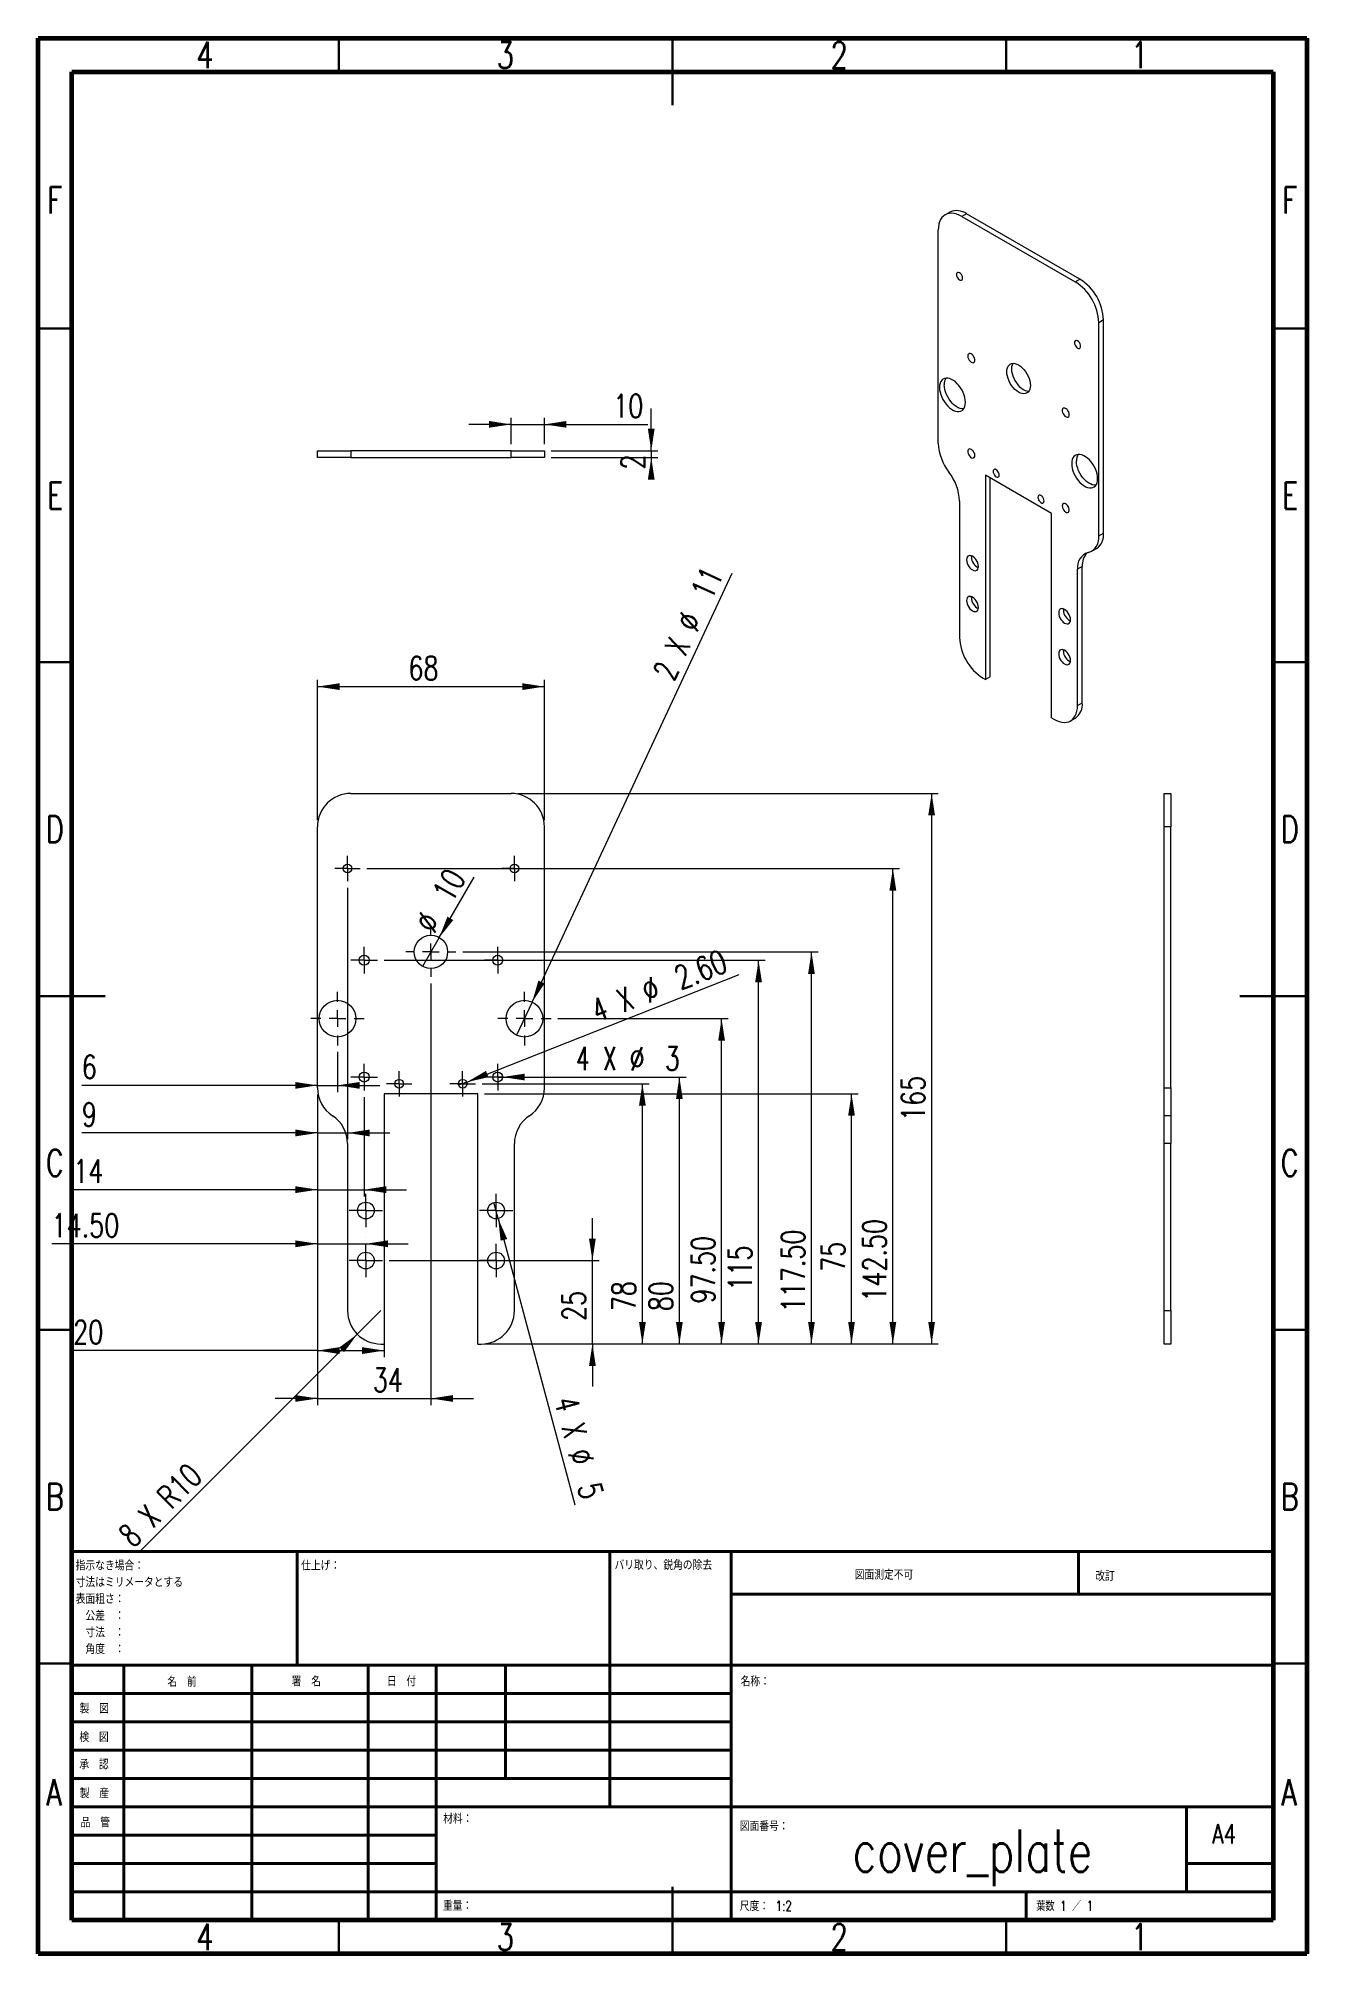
# Model space of a CAD drawing. Header units: millimetres. Extents: x 15 to 205, y 5 to 292.
import ezdxf

# ---------------------------------------------------------------- set-up
doc = ezdxf.new("R2010")
doc.units = ezdxf.units.MM
doc.styles.add('SLDTEXTSTYLE0', font='TXT', dxfattribs={"width": 0.75, "bigfont": 'bigfont'})
doc.styles.add('SLDTEXTSTYLE1', font='TXT', dxfattribs={"width": 0.65625, "bigfont": 'bigfont'})
doc.styles.add('SLDTEXTSTYLE2', font='TXT', dxfattribs={"width": 0.666667, "bigfont": 'bigfont'})
doc.dimstyles.new('SLDDIMSTYLE0', dxfattribs={"dimtxt": 3.5, "dimasz": 3.302, "dimexe": 0, "dimexo": 0.0625, "dimgap": 0.875, "dimtad": 1, "dimlfac": 2, "dimrnd": 1e-09, "dimzin": 12, "dimdsep": 46, "dimtxsty": 'SLDTEXTSTYLE0', "dimsah": 1, "dimcen": 0.09, "dimadec": 0, "dimazin": 3, "dimtfac": 1, "dimtmove": 0, "dimatfit": 0, "dimfxl": 1, "dimfrac": 2, "dimtolj": 1, "dimtzin": 12, "dimarcsym": 0})
doc.dimstyles.new('SLDDIMSTYLE1', dxfattribs={"dimtxt": 3.5, "dimasz": 3.302, "dimexe": 0, "dimexo": 0.0625, "dimgap": 0.875, "dimtad": 1, "dimlfac": 2, "dimrnd": 1e-09, "dimzin": 4, "dimdsep": 46, "dimtxsty": 'SLDTEXTSTYLE0', "dimsah": 1, "dimcen": 0.09, "dimadec": 0, "dimazin": 1, "dimtfac": 1, "dimtmove": 0, "dimatfit": 0, "dimfxl": 1, "dimfrac": 2, "dimtolj": 1, "dimtzin": 12, "dimarcsym": 0})
doc.dimstyles.new('SLDDIMSTYLE2', dxfattribs={"dimtxt": 3.5, "dimasz": 3.302, "dimexe": 0, "dimexo": 0.0625, "dimgap": 0.875, "dimtad": 1, "dimlfac": 2, "dimrnd": 1e-09, "dimzin": 12, "dimdsep": 46, "dimtxsty": 'SLDTEXTSTYLE0', "dimsah": 1, "dimcen": 0.09, "dimadec": 0, "dimazin": 3, "dimtfac": 1, "dimtofl": 0, "dimtmove": 0, "dimatfit": 3, "dimfxl": 1, "dimfrac": 2, "dimtolj": 1, "dimtzin": 12, "dimarcsym": 0})
doc.dimstyles.new('SLDDIMSTYLE3', dxfattribs={"dimtxt": 3.5, "dimasz": 3.302, "dimexe": 0, "dimexo": 0.0625, "dimgap": 0.875, "dimtad": 1, "dimlfac": 2, "dimrnd": 1e-09, "dimzin": 4, "dimdsep": 46, "dimtxsty": 'SLDTEXTSTYLE0', "dimsah": 1, "dimcen": 0.09, "dimadec": 0, "dimazin": 1, "dimtfac": 1, "dimtofl": 0, "dimtmove": 0, "dimatfit": 3, "dimfxl": 1, "dimfrac": 2, "dimtolj": 1, "dimtzin": 12, "dimarcsym": 0})
doc.dimstyles.new('SLDDIMSTYLE4', dxfattribs={"dimtxt": 3.5, "dimasz": 3.302, "dimexe": 0, "dimexo": 0.0625, "dimgap": 0.875, "dimtad": 1, "dimlfac": 2, "dimrnd": 1e-09, "dimzin": 12, "dimdsep": 46, "dimtxsty": 'SLDTEXTSTYLE0', "dimblk1": 'NONE', "dimsah": 1, "dimcen": 0, "dimadec": 0, "dimazin": 3, "dimtfac": 1, "dimtmove": 0, "dimatfit": 3, "dimldrblk": 'NONE', "dimfxl": 1, "dimfrac": 2, "dimtolj": 1, "dimtzin": 12, "dimarcsym": 0})
doc.dimstyles.new('SLDDIMSTYLE5', dxfattribs={"dimtxt": 3.5, "dimasz": 3.302, "dimexe": 0, "dimexo": 0.0625, "dimgap": 0.875, "dimtad": 1, "dimlfac": 2, "dimrnd": 1e-09, "dimzin": 4, "dimdsep": 46, "dimtxsty": 'SLDTEXTSTYLE0', "dimblk1": 'NONE', "dimsah": 1, "dimcen": 0, "dimadec": 0, "dimazin": 1, "dimtfac": 1, "dimtmove": 0, "dimatfit": 3, "dimldrblk": 'NONE', "dimfxl": 1, "dimfrac": 2, "dimtolj": 1, "dimtzin": 12, "dimarcsym": 0})
doc.dimstyles.new('SLDDIMSTYLE6', dxfattribs={"dimtxt": 3.5, "dimasz": 3.302, "dimexe": 0, "dimexo": 0.0625, "dimgap": 0.875, "dimtad": 1, "dimlfac": 2, "dimrnd": 1e-09, "dimzin": 12, "dimdsep": 46, "dimtxsty": 'SLDTEXTSTYLE0', "dimsah": 1, "dimcen": 0, "dimadec": 0, "dimazin": 3, "dimtfac": 1, "dimtofl": 0, "dimtmove": 0, "dimatfit": 3, "dimfxl": 1, "dimfrac": 2, "dimtolj": 1, "dimtzin": 12, "dimarcsym": 0})

msp = doc.modelspace()

# ---------------------------------------------------------------- texts
at = {"color": 7, "linetype": 'Continuous', "lineweight": 0}
for s, insert, char_height, attachment_point, style in [('4', (39.96, 291.4739), 3.9688, 2, 'SLDTEXTSTYLE0'), ('3', (84.96, 291.4739), 3.9688, 2, 'SLDTEXTSTYLE0'), ('2', (134.96, 291.4739), 3.9688, 2, 'SLDTEXTSTYLE0'), ('1', (179.96, 291.4739), 3.9688, 2, 'SLDTEXTSTYLE0'), ('F', (17.4577, 269.7239), 3.9688, 2, 'SLDTEXTSTYLE0'), ('F', (202.4577, 269.7239), 3.9688, 2, 'SLDTEXTSTYLE0'), ('E', (17.5078, 225.4739), 3.9688, 2, 'SLDTEXTSTYLE0'), ('E', (202.5078, 225.4739), 3.9688, 2, 'SLDTEXTSTYLE0'), ('D', (17.4527, 175.4739), 3.9688, 2, 'SLDTEXTSTYLE0'), ('D', (202.4527, 175.4739), 3.9688, 2, 'SLDTEXTSTYLE0'), ('C', (17.4587, 125.4739), 3.9688, 2, 'SLDTEXTSTYLE0'), ('C', (202.4587, 125.4739), 3.9688, 2, 'SLDTEXTSTYLE0'), ('B', (17.4706, 75.4739), 3.9688, 2, 'SLDTEXTSTYLE0'), ('B', (202.4706, 75.4739), 3.9688, 2, 'SLDTEXTSTYLE0'), ('仕上げ：', (54.3713, 63.9193), 1.5, 1, 'SLDTEXTSTYLE0'), ('バリ取り、鋭角の除去', (101.3092, 64.0031), 1.5, 1, 'SLDTEXTSTYLE0'), ('図面測定不可', (137.2891, 62.533), 1.5, 1, 'SLDTEXTSTYLE0'), ('改訂', (173.3276, 62.3349), 1.5, 1, 'SLDTEXTSTYLE0'), ('名\u3000前', (34.3222, 46.5015), 1.5, 1, 'SLDTEXTSTYLE0'), ('\u3000\u3000署\u3000名', (50.0336, 46.5618), 1.5, 1, 'SLDTEXTSTYLE0'), ('日\u3000付', (67.2147, 46.5762), 1.5, 1, 'SLDTEXTSTYLE0'), ('名称：', (120.2022, 46.5762), 1.5, 1, 'SLDTEXTSTYLE0'), ('製\u3000図', (21.1892, 42.4918), 1.5, 1, 'SLDTEXTSTYLE0'), ('検\u3000図', (21.1558, 38.2165), 1.5, 1, 'SLDTEXTSTYLE0'), ('承\u3000認', (21.1471, 34.1264), 1.5, 1, 'SLDTEXTSTYLE0'), ('A', (17.3397, 31.1677), 3.9688, 2, 'SLDTEXTSTYLE0'), ('製\u3000産', (21.2005, 29.7958), 1.5, 1, 'SLDTEXTSTYLE0'), ('A', (202.3397, 31.1677), 3.9688, 2, 'SLDTEXTSTYLE0'), ('材料：', (75.6459, 25.9861), 1.5, 1, 'SLDTEXTSTYLE0'), ('品\u3000管', (21.3371, 25.4118), 1.5, 1, 'SLDTEXTSTYLE0'), ('図面番号：', (120.074, 24.8686), 1.5, 1, 'SLDTEXTSTYLE0'), ('cover_plate', (154.91, 23.6069), 6.35, 2, 'SLDTEXTSTYLE0'), ('A4', (190.8712, 24.4064), 2.91042, 1, 'SLDTEXTSTYLE0'), ('重量：', (75.6178, 12.9493), 1.4986, 1, 'SLDTEXTSTYLE0'), ('尺度： 1:2', (120.074, 12.9001), 1.5, 1, 'SLDTEXTSTYLE0'), ('葉数 1 ／ 1', (164.4783, 12.9001), 1.5, 1, 'SLDTEXTSTYLE1'), ('4', (39.96, 9.4739), 3.9688, 2, 'SLDTEXTSTYLE0'), ('3', (84.96, 9.4739), 3.9688, 2, 'SLDTEXTSTYLE0'), ('2', (134.96, 9.4739), 3.9688, 2, 'SLDTEXTSTYLE0'), ('1', (179.96, 9.4739), 3.9688, 2, 'SLDTEXTSTYLE0')]:
    msp.add_mtext(s, dxfattribs=dict(at, insert=insert, char_height=char_height, attachment_point=attachment_point, style=style))

# ---------------------------------------------------------------- blocks, each defined once
blk = doc.blocks.new('SW_NOTE_0')
at = {"color": 0, "linetype": 'Continuous', "lineweight": 0, "char_height": 1.5, "attachment_point": 1, "style": 'SLDTEXTSTYLE0'}
for s, insert in [('指示なき場合：', (0, 1.93)), ('寸法はミリメータとする\u3000', (0, -0.57)), ('表面粗さ：', (0, -3.07)), ('\u3000公差\u3000：', (0, -5.57)), ('\u3000寸法\u3000：', (0, -8.07)), ('\u3000角度\u3000：', (0, -10.57))]:
    blk.add_mtext(s, dxfattribs=dict(at, insert=insert))
blk = doc.blocks.new('_D')
at = {"color": 7, "linetype": 'Continuous', "lineweight": 0}
for p, q in [((59.82, 140.11), (59.82, 134.11)), ((56.82, 135.11), (21.52, 135.11)), ((56.82, 135.11), (59.82, 135.11)), ((59.82, 135.11), (66.17, 135.11))]:
    blk.add_line(p, q, dxfattribs=at)
for points in [[(56.82, 135.11), (53.51, 135.61), (53.51, 134.6)], [(59.82, 135.11), (63.12, 134.6), (63.12, 135.61)]]:
    blk.add_solid(points, dxfattribs=at)
at = {"color": 7, "linetype": 'Continuous', "lineweight": 0, "insert": (21.52, 139.62), "char_height": 3.5, "attachment_point": 1, "style": 'SLDTEXTSTYLE0'}
blk.add_mtext('6', dxfattribs=at)
blk = doc.blocks.new('_D_1')
at = {"color": 7, "linetype": 'Continuous', "lineweight": 0}
for p, q in [((61.32, 164.71), (61.32, 126.98)), ((56.82, 133.73), (56.82, 126.98)), ((56.82, 127.98), (21.52, 127.98)), ((56.82, 127.98), (61.32, 127.98)), ((61.32, 127.98), (67.67, 127.98))]:
    blk.add_line(p, q, dxfattribs=at)
for points in [[(56.82, 127.98), (53.51, 128.49), (53.51, 127.47)], [(61.32, 127.98), (64.62, 127.47), (64.62, 128.49)]]:
    blk.add_solid(points, dxfattribs=at)
at = {"color": 7, "linetype": 'Continuous', "lineweight": 0, "insert": (21.52, 132.49), "char_height": 3.5, "attachment_point": 1, "style": 'SLDTEXTSTYLE0'}
blk.add_mtext('9', dxfattribs=at)
blk = doc.blocks.new('_D_2')
at = {"color": 7, "linetype": 'Continuous', "lineweight": 0}
for p, q in [((56.82, 133.73), (56.82, 118.48)), ((63.82, 133.36), (63.82, 118.48)), ((56.82, 119.48), (20.23, 119.48)), ((56.82, 119.48), (63.82, 119.48)), ((63.82, 119.48), (70.17, 119.48))]:
    blk.add_line(p, q, dxfattribs=at)
for points in [[(56.82, 119.48), (53.51, 119.99), (53.51, 118.97)], [(63.82, 119.48), (67.12, 118.97), (67.12, 119.99)]]:
    blk.add_solid(points, dxfattribs=at)
at = {"color": 7, "linetype": 'Continuous', "lineweight": 0, "insert": (20.23, 123.99), "char_height": 3.5, "attachment_point": 1, "style": 'SLDTEXTSTYLE0'}
blk.add_mtext('14', dxfattribs=at)
blk = doc.blocks.new('_D_3')
at = {"color": 7, "linetype": 'Continuous', "lineweight": 0}
for p, q in [((56.82, 133.73), (56.82, 110.37)), ((64.07, 112.36), (64.07, 112.37)), ((56.82, 111.37), (17, 111.37)), ((56.82, 111.37), (64.07, 111.37)), ((64.07, 111.37), (70.42, 111.37))]:
    blk.add_line(p, q, dxfattribs=at)
for points in [[(56.82, 111.37), (53.51, 111.88), (53.51, 110.86)], [(64.07, 111.37), (67.37, 110.86), (67.37, 111.88)]]:
    blk.add_solid(points, dxfattribs=at)
at = {"color": 7, "linetype": 'Continuous', "lineweight": 0, "insert": (17, 115.88), "char_height": 3.5, "attachment_point": 1, "style": 'SLDTEXTSTYLE0'}
blk.add_mtext('14.50', dxfattribs=at)
blk = doc.blocks.new('_D_4')
at = {"color": 7, "linetype": 'Continuous', "lineweight": 0}
for p, q in [((56.82, 133.73), (56.82, 94.37)), ((66.82, 132.86), (66.82, 94.37)), ((56.82, 95.37), (20.23, 95.37)), ((56.82, 95.37), (66.82, 95.37))]:
    blk.add_line(p, q, dxfattribs=at)
for points in [[(56.82, 95.37), (60.12, 94.86), (60.12, 95.88)], [(66.82, 95.37), (63.51, 95.88), (63.51, 94.86)]]:
    blk.add_solid(points, dxfattribs=at)
at = {"color": 7, "linetype": 'Continuous', "lineweight": 0, "insert": (20.23, 99.88), "char_height": 3.5, "attachment_point": 1, "style": 'SLDTEXTSTYLE0'}
blk.add_mtext('20', dxfattribs=at)
blk = doc.blocks.new('_D_5')
at = {"color": 7, "linetype": 'Continuous', "lineweight": 0}
for p, q in [((73.82, 150.36), (73.82, 87.19)), ((56.82, 133.73), (56.82, 87.19)), ((56.82, 88.19), (50.47, 88.19)), ((56.82, 88.19), (73.82, 88.19)), ((73.82, 88.19), (80.17, 88.19))]:
    blk.add_line(p, q, dxfattribs=at)
for points in [[(56.82, 88.19), (53.51, 88.7), (53.51, 87.69)], [(73.82, 88.19), (77.12, 87.69), (77.12, 88.7)]]:
    blk.add_solid(points, dxfattribs=at)
at = {"color": 7, "linetype": 'Continuous', "lineweight": 0, "insert": (65.11, 92.71), "char_height": 3.5, "attachment_point": 1, "style": 'SLDTEXTSTYLE0'}
blk.add_mtext('34', dxfattribs=at)
blk = doc.blocks.new('_D_6')
at = {"color": 7, "linetype": 'Continuous', "lineweight": 0}
for p, q in [((98, 108.86), (98, 115.21)), ((67.57, 108.86), (99, 108.86)), ((98, 96.36), (98, 108.86)), ((82.32, 96.36), (99, 96.36)), ((98, 96.36), (98, 90.01))]:
    blk.add_line(p, q, dxfattribs=at)
for points in [[(98, 108.86), (98.51, 112.16), (97.49, 112.16)], [(98, 96.36), (97.49, 93.05), (98.51, 93.05)]]:
    blk.add_solid(points, dxfattribs=at)
at = {"color": 7, "linetype": 'Continuous', "lineweight": 0, "insert": (93.49, 99.81), "char_height": 3.5, "attachment_point": 1, "rotation": 90, "style": 'SLDTEXTSTYLE0'}
blk.add_mtext('25', dxfattribs=at)
blk = doc.blocks.new('_D_7')
at = {"color": 7, "linetype": 'Continuous', "lineweight": 0}
for p, q in [((81.47, 135.36), (106.49, 135.36)), ((105.49, 96.36), (105.49, 135.36)), ((82.32, 96.36), (106.49, 96.36))]:
    blk.add_line(p, q, dxfattribs=at)
for points in [[(105.49, 135.36), (104.98, 132.05), (106, 132.05)], [(105.49, 96.36), (106, 99.66), (104.98, 99.66)]]:
    blk.add_solid(points, dxfattribs=at)
at = {"color": 7, "linetype": 'Continuous', "lineweight": 0, "insert": (100.98, 101.27), "char_height": 3.5, "attachment_point": 1, "rotation": 90, "style": 'SLDTEXTSTYLE0'}
blk.add_mtext('78', dxfattribs=at)
blk = doc.blocks.new('_D_8')
at = {"color": 7, "linetype": 'Continuous', "lineweight": 0}
for p, q in [((86.82, 136.36), (112.03, 136.36)), ((111.03, 96.36), (111.03, 136.36)), ((82.32, 96.36), (112.03, 96.36))]:
    blk.add_line(p, q, dxfattribs=at)
for points in [[(111.03, 136.36), (110.52, 133.05), (111.54, 133.05)], [(111.03, 96.36), (111.54, 99.66), (110.52, 99.66)]]:
    blk.add_solid(points, dxfattribs=at)
at = {"color": 7, "linetype": 'Continuous', "lineweight": 0, "insert": (106.52, 101.27), "char_height": 3.5, "attachment_point": 1, "rotation": 90, "style": 'SLDTEXTSTYLE0'}
blk.add_mtext('80', dxfattribs=at)
blk = doc.blocks.new('_D_9')
at = {"color": 7, "linetype": 'Continuous', "lineweight": 0}
for p, q in [((92.82, 145.11), (118.35, 145.11)), ((117.35, 96.36), (117.35, 145.11)), ((82.32, 96.36), (118.35, 96.36))]:
    blk.add_line(p, q, dxfattribs=at)
for points in [[(117.35, 145.11), (116.84, 141.8), (117.86, 141.8)], [(117.35, 96.36), (117.86, 99.66), (116.84, 99.66)]]:
    blk.add_solid(points, dxfattribs=at)
at = {"color": 7, "linetype": 'Continuous', "lineweight": 0, "insert": (112.84, 102.41), "char_height": 3.5, "attachment_point": 1, "rotation": 90, "style": 'SLDTEXTSTYLE0'}
blk.add_mtext('97.50', dxfattribs=at)
blk = doc.blocks.new('_D_10')
at = {"color": 7, "linetype": 'Continuous', "lineweight": 0}
for p, q in [((66.82, 153.86), (123.89, 153.86)), ((122.89, 96.36), (122.89, 153.86)), ((82.32, 96.36), (123.89, 96.36))]:
    blk.add_line(p, q, dxfattribs=at)
for points in [[(122.89, 153.86), (122.38, 150.55), (123.4, 150.55)], [(122.89, 96.36), (123.4, 99.66), (122.38, 99.66)]]:
    blk.add_solid(points, dxfattribs=at)
at = {"color": 7, "linetype": 'Continuous', "lineweight": 0, "insert": (118.38, 104.35), "char_height": 3.5, "attachment_point": 1, "rotation": 90, "style": 'SLDTEXTSTYLE0'}
blk.add_mtext('115', dxfattribs=at)
blk = doc.blocks.new('_D_11')
at = {"color": 7, "linetype": 'Continuous', "lineweight": 0}
for p, q in [((78.57, 155.11), (131.82, 155.11)), ((130.82, 96.36), (130.82, 155.11)), ((82.32, 96.36), (131.82, 96.36))]:
    blk.add_line(p, q, dxfattribs=at)
for points in [[(130.82, 155.11), (130.31, 151.8), (131.32, 151.8)], [(130.82, 96.36), (131.32, 99.66), (130.31, 99.66)]]:
    blk.add_solid(points, dxfattribs=at)
at = {"color": 7, "linetype": 'Continuous', "lineweight": 0, "insert": (126.31, 101.12), "char_height": 3.5, "attachment_point": 1, "rotation": 90, "style": 'SLDTEXTSTYLE0'}
blk.add_mtext('117.50', dxfattribs=at)
blk = doc.blocks.new('_D_12')
at = {"color": 7, "linetype": 'Continuous', "lineweight": 0}
for p, q in [((81.82, 133.86), (137.82, 133.86)), ((136.82, 96.36), (136.82, 133.86)), ((82.32, 96.36), (137.82, 96.36))]:
    blk.add_line(p, q, dxfattribs=at)
for points in [[(136.82, 133.86), (136.31, 130.55), (137.32, 130.55)], [(136.82, 96.36), (137.32, 99.66), (136.31, 99.66)]]:
    blk.add_solid(points, dxfattribs=at)
at = {"color": 7, "linetype": 'Continuous', "lineweight": 0, "insert": (132.31, 107.16), "char_height": 3.5, "attachment_point": 1, "rotation": 90, "style": 'SLDTEXTSTYLE0'}
blk.add_mtext('75', dxfattribs=at)
blk = doc.blocks.new('_D_13')
at = {"color": 7, "linetype": 'Continuous', "lineweight": 0}
for p, q in [((64.22, 167.61), (144.01, 167.61)), ((143.01, 96.36), (143.01, 167.61)), ((82.32, 96.36), (144.01, 96.36))]:
    blk.add_line(p, q, dxfattribs=at)
for points in [[(143.01, 167.61), (142.5, 164.3), (143.52, 164.3)], [(143.01, 96.36), (143.52, 99.66), (142.5, 99.66)]]:
    blk.add_solid(points, dxfattribs=at)
at = {"color": 7, "linetype": 'Continuous', "lineweight": 0, "insert": (138.5, 102.7), "char_height": 3.5, "attachment_point": 1, "rotation": 90, "style": 'SLDTEXTSTYLE0'}
blk.add_mtext('142.50', dxfattribs=at)
blk = doc.blocks.new('_D_14')
at = {"color": 7, "linetype": 'Continuous', "lineweight": 0}
for q in [(80.28, 166.29), (72.57, 152.94)]:
    blk.add_line((75.07, 157.27), q, dxfattribs=at)
blk.add_solid([(75.07, 157.27), (77.16, 159.88), (76.28, 160.38)], dxfattribs=at)
at = {"color": 7, "linetype": 'Continuous', "lineweight": 0, "char_height": 3.5, "attachment_point": 1, "rotation": 60, "style": 'SLDTEXTSTYLE0'}
for s, insert in [('10', (73.87, 164.02)), ('%%c', (71.28, 159.42))]:
    blk.add_mtext(s, dxfattribs=dict(at, insert=insert))
blk = doc.blocks.new('_NONE')
blk = doc.blocks.new('_D_15')
at = {"color": 7, "linetype": 'Continuous', "lineweight": 0}
for q in [(120, 151.73), (77.96, 135.12)]:
    blk.add_line((79.17, 135.59), q, dxfattribs=at)
blk.add_solid([(79.17, 135.59), (82.43, 136.34), (82.06, 137.28)], dxfattribs=at)
at = {"color": 7, "linetype": 'Continuous', "lineweight": 0, "char_height": 3.5, "attachment_point": 1, "rotation": 21.5671}
for s, insert, style in [('2.60', (109.91, 152.64), 'SLDTEXTSTYLE0'), ('4 X', (97.54, 147.76), 'SLDTEXTSTYLE2'), ('%%c', (105.02, 150.65), 'SLDTEXTSTYLE0')]:
    blk.add_mtext(s, dxfattribs=dict(at, insert=insert, style=style))
blk = doc.blocks.new('_D_16')
at = {"color": 7, "linetype": 'Continuous', "lineweight": 0}
for q in [(118.95, 211.86), (86.65, 142.61)]:
    blk.add_line((88.98, 147.6), q, dxfattribs=at)
blk.add_solid([(88.98, 147.6), (90.84, 150.38), (89.91, 150.81)], dxfattribs=at)
at = {"color": 7, "linetype": 'Continuous', "lineweight": 0, "char_height": 3.5, "attachment_point": 1, "rotation": 64.9935}
for s, insert, style in [('11', (112.63, 209.1), 'SLDTEXTSTYLE0'), ('%%c', (110.45, 204.3), 'SLDTEXTSTYLE0'), ('2 X', (107.01, 197.05), 'SLDTEXTSTYLE2')]:
    blk.add_mtext(s, dxfattribs=dict(at, insert=insert, style=style))
blk = doc.blocks.new('_D_17')
at = {"color": 7, "linetype": 'Continuous', "lineweight": 0}
for q in [(83.24, 117.56), (95.39, 72.24)]:
    blk.add_line((83.89, 115.15), q, dxfattribs=at)
blk.add_solid([(83.89, 115.15), (84.25, 111.83), (85.24, 112.09)], dxfattribs=at)
at = {"color": 7, "linetype": 'Continuous', "lineweight": 0, "char_height": 3.5, "attachment_point": 1, "rotation": 285}
for s, insert, style in [('4 X', (95.68, 88.76), 'SLDTEXTSTYLE2'), ('%%c', (97.7, 81), 'SLDTEXTSTYLE0'), ('5', (99.12, 75.92), 'SLDTEXTSTYLE0')]:
    blk.add_mtext(s, dxfattribs=dict(at, insert=insert, style=style))
blk = doc.blocks.new('_D_18')
at = {"color": 7, "linetype": 'Continuous', "lineweight": 0}
for q in [(66.32, 101.36), (30, 65.04)]:
    blk.add_line((62.78, 97.82), q, dxfattribs=at)
blk.add_solid([(62.78, 97.82), (60.09, 95.84), (60.81, 95.13)], dxfattribs=at)
at = {"color": 7, "linetype": 'Continuous', "lineweight": 0, "char_height": 3.5, "attachment_point": 1, "rotation": 45}
for s, insert, style in [('R10', (32.48, 73.89), 'SLDTEXTSTYLE0'), ('8 X', (26.81, 68.22), 'SLDTEXTSTYLE2')]:
    blk.add_mtext(s, dxfattribs=dict(at, insert=insert, style=style))
blk = doc.blocks.new('_D_19')
at = {"color": 7, "linetype": 'Continuous', "lineweight": 0}
for q in [(83.07, 136.36), (111.43, 136.36)]:
    blk.add_line((84.57, 136.36), q, dxfattribs=at)
blk.add_solid([(84.57, 136.36), (87.87, 135.85), (87.87, 136.86)], dxfattribs=at)
at = {"color": 7, "linetype": 'Continuous', "lineweight": 0, "char_height": 3.5, "attachment_point": 1}
for s, insert, style in [('4 X', (95.55, 140.89), 'SLDTEXTSTYLE2'), ('%%c', (103.57, 140.84), 'SLDTEXTSTYLE0'), ('3', (108.85, 140.89), 'SLDTEXTSTYLE0')]:
    blk.add_mtext(s, dxfattribs=dict(at, insert=insert, style=style))
blk = doc.blocks.new('_D_20')
at = {"color": 7, "linetype": 'Continuous', "lineweight": 0}
for p, q in [((86.82, 178.86), (149.82, 178.86)), ((148.82, 178.86), (148.82, 96.36)), ((81.82, 96.36), (149.82, 96.36))]:
    blk.add_line(p, q, dxfattribs=at)
for points in [[(148.82, 178.86), (148.31, 175.55), (149.32, 175.55)], [(148.82, 96.36), (149.32, 99.66), (148.31, 99.66)]]:
    blk.add_solid(points, dxfattribs=at)
at = {"color": 7, "linetype": 'Continuous', "lineweight": 0, "insert": (144.31, 129.78), "char_height": 3.5, "attachment_point": 1, "rotation": 90, "style": 'SLDTEXTSTYLE0'}
blk.add_mtext('165', dxfattribs=at)
blk = doc.blocks.new('_D_21')
at = {"color": 7, "linetype": 'Continuous', "lineweight": 0}
for p, q in [((56.82, 174.86), (56.82, 195.86)), ((90.82, 174.86), (90.82, 195.86)), ((56.82, 194.86), (90.82, 194.86))]:
    blk.add_line(p, q, dxfattribs=at)
for points in [[(56.82, 194.86), (60.12, 194.35), (60.12, 195.36)], [(90.82, 194.86), (87.51, 195.36), (87.51, 194.35)]]:
    blk.add_solid(points, dxfattribs=at)
at = {"color": 7, "linetype": 'Continuous', "lineweight": 0, "insert": (70.44, 199.37), "char_height": 3.5, "attachment_point": 1, "style": 'SLDTEXTSTYLE0'}
blk.add_mtext('68', dxfattribs=at)
blk = doc.blocks.new('SW_CENTERMARKSYMBOL_0')
at = {"color": 0, "linetype": 'Continuous', "lineweight": 0}
for p, q in [((-1.25, 0), (-2, 0)), ((0, 0), (-1.25, 0)), ((0, 1.25), (0, 2)), ((0, 0), (0, 1.25)), ((0, 0), (0, -1.25)), ((0, 0), (1.25, 0)), ((1.25, 0), (2, 0)), ((0, -1.25), (0, -2))]:
    blk.add_line(p, q, dxfattribs=at)
blk = doc.blocks.new('SW_CENTERMARKSYMBOL_1')
at = {"color": 0, "linetype": 'Continuous', "lineweight": 0}
for p, q in [((-1.25, 0), (-2, 0)), ((0, 0), (-1.25, 0)), ((0, 1.25), (0, 2)), ((0, 0), (0, 1.25)), ((0, 0), (0, -1.25)), ((0, 0), (1.25, 0)), ((1.25, 0), (2, 0)), ((0, -1.25), (0, -2))]:
    blk.add_line(p, q, dxfattribs=at)
blk = doc.blocks.new('SW_CENTERMARKSYMBOL_2')
at = {"color": 0, "linetype": 'Continuous', "lineweight": 0}
for p, q in [((0, 2.5), (0, 4)), ((-2.5, 0), (-4, 0)), ((0, 0), (-1.25, 0)), ((0, 0), (0, 1.25)), ((0, 0), (0, -1.25)), ((0, 0), (1.25, 0)), ((2.5, 0), (4, 0)), ((0, -2.5), (0, -4))]:
    blk.add_line(p, q, dxfattribs=at)
blk = doc.blocks.new('SW_CENTERMARKSYMBOL_3')
at = {"color": 0, "linetype": 'Continuous', "lineweight": 0}
for p, q in [((-1.25, 0), (-2, 0)), ((0, 0), (-1.25, 0)), ((0, 1.25), (0, 2)), ((0, 0), (0, 1.25)), ((0, 0), (0, -1.25)), ((0, 0), (1.25, 0)), ((1.25, 0), (2, 0)), ((0, -1.25), (0, -2))]:
    blk.add_line(p, q, dxfattribs=at)
blk = doc.blocks.new('SW_CENTERMARKSYMBOL_4')
at = {"color": 0, "linetype": 'Continuous', "lineweight": 0}
for p, q in [((-1.25, 0), (-2, 0)), ((0, 0), (-1.25, 0)), ((0, 1.25), (0, 2)), ((0, 0), (0, 1.25)), ((0, 0), (0, -1.25)), ((0, 0), (1.25, 0)), ((1.25, 0), (2, 0)), ((0, -1.25), (0, -2))]:
    blk.add_line(p, q, dxfattribs=at)
blk = doc.blocks.new('SW_CENTERMARKSYMBOL_5')
at = {"color": 0, "linetype": 'Continuous', "lineweight": 0}
for p, q in [((0, 2.5), (0, 4)), ((-2.5, 0), (-4, 0)), ((0, 0), (-1.25, 0)), ((0, 0), (0, 1.25)), ((0, 0), (0, -1.25)), ((0, 0), (1.25, 0)), ((2.5, 0), (4, 0)), ((0, -2.5), (0, -4))]:
    blk.add_line(p, q, dxfattribs=at)
blk = doc.blocks.new('SW_CENTERMARKSYMBOL_6')
at = {"color": 0, "linetype": 'Continuous', "lineweight": 0}
for p, q in [((-1.25, 0), (-2.5, 0)), ((0, 0), (-1.25, 0)), ((0, 1.25), (0, 2.5)), ((0, 0), (0, 1.25)), ((0, 0), (0, -1.25)), ((0, 0), (1.25, 0)), ((1.25, 0), (2.5, 0)), ((0, -1.25), (0, -2.5))]:
    blk.add_line(p, q, dxfattribs=at)
blk = doc.blocks.new('SW_CENTERMARKSYMBOL_7')
at = {"color": 0, "linetype": 'Continuous', "lineweight": 0}
for p, q in [((-1.25, 0), (-2.5, 0)), ((0, 0), (-1.25, 0)), ((0, 1.25), (0, 2.5)), ((0, 0), (0, 1.25)), ((0, 0), (0, -1.25)), ((0, 0), (1.25, 0)), ((1.25, 0), (2.5, 0)), ((0, -1.25), (0, -2.5))]:
    blk.add_line(p, q, dxfattribs=at)
blk = doc.blocks.new('SW_CENTERMARKSYMBOL_8')
at = {"color": 0, "linetype": 'Continuous', "lineweight": 0}
for p, q in [((-1.25, 0), (-2.5, 0)), ((0, 0), (-1.25, 0)), ((0, 1.25), (0, 2.5)), ((0, 0), (0, 1.25)), ((0, 0), (0, -1.25)), ((0, 0), (1.25, 0)), ((1.25, 0), (2.5, 0)), ((0, -1.25), (0, -2.5))]:
    blk.add_line(p, q, dxfattribs=at)
blk = doc.blocks.new('SW_CENTERMARKSYMBOL_9')
at = {"color": 0, "linetype": 'Continuous', "lineweight": 0}
for p, q in [((-1.25, 0), (-2.5, 0)), ((0, 0), (-1.25, 0)), ((0, 1.25), (0, 2.5)), ((0, 0), (0, 1.25)), ((0, 0), (0, -1.25)), ((0, 0), (1.25, 0)), ((1.25, 0), (2.5, 0)), ((0, -1.25), (0, -2.5))]:
    blk.add_line(p, q, dxfattribs=at)
blk = doc.blocks.new('SW_CENTERMARKSYMBOL_10')
at = {"color": 0, "linetype": 'Continuous', "lineweight": 0}
for p, q in [((-1.25, 0), (-1.9, 0)), ((0, 0), (-1.25, 0)), ((0, 1.25), (0, 1.9)), ((0, 0), (0, 1.25)), ((0, 0), (0, -1.25)), ((0, 0), (1.25, 0)), ((1.25, 0), (1.9, 0)), ((0, -1.25), (0, -1.9))]:
    blk.add_line(p, q, dxfattribs=at)
blk = doc.blocks.new('SW_CENTERMARKSYMBOL_11')
at = {"color": 0, "linetype": 'Continuous', "lineweight": 0}
for p, q in [((-1.25, 0), (-1.9, 0)), ((0, 0), (-1.25, 0)), ((0, 1.25), (0, 1.9)), ((0, 0), (0, 1.25)), ((0, 0), (0, -1.25)), ((0, 0), (1.25, 0)), ((1.25, 0), (1.9, 0)), ((0, -1.25), (0, -1.9))]:
    blk.add_line(p, q, dxfattribs=at)
blk = doc.blocks.new('SW_CENTERMARKSYMBOL_12')
at = {"color": 0, "linetype": 'Continuous', "lineweight": 0}
for p, q in [((0, 2.5), (0, 3.75)), ((-2.5, 0), (-3.75, 0)), ((0, 0), (-1.25, 0)), ((0, 0), (0, 1.25)), ((0, 0), (0, -1.25)), ((0, 0), (1.25, 0)), ((2.5, 0), (3.75, 0)), ((0, -2.5), (0, -3.75))]:
    blk.add_line(p, q, dxfattribs=at)
blk = doc.blocks.new('SW_CENTERMARKSYMBOL_13')
at = {"color": 0, "linetype": 'Continuous', "lineweight": 0}
for p, q in [((-1.25, 0), (-1.9, 0)), ((0, 0), (-1.25, 0)), ((0, 1.25), (0, 1.9)), ((0, 0), (0, 1.25)), ((0, 0), (0, -1.25)), ((0, 0), (1.25, 0)), ((1.25, 0), (1.9, 0)), ((0, -1.25), (0, -1.9))]:
    blk.add_line(p, q, dxfattribs=at)
blk = doc.blocks.new('SW_CENTERMARKSYMBOL_14')
at = {"color": 0, "linetype": 'Continuous', "lineweight": 0}
for p, q in [((-1.25, 0), (-1.9, 0)), ((0, 0), (-1.25, 0)), ((0, 1.25), (0, 1.9)), ((0, 0), (0, 1.25)), ((0, 0), (0, -1.25)), ((0, 0), (1.25, 0)), ((1.25, 0), (1.9, 0)), ((0, -1.25), (0, -1.9))]:
    blk.add_line(p, q, dxfattribs=at)
blk = doc.blocks.new('_D_22')
at = {"color": 7, "linetype": 'Continuous', "lineweight": 0}
for p, q in [((106.82, 230.19), (106.82, 236.54)), ((91.82, 230.19), (107.82, 230.19)), ((106.82, 230.19), (106.82, 229.19)), ((91.82, 229.19), (107.82, 229.19)), ((106.82, 229.19), (106.82, 227.38))]:
    blk.add_line(p, q, dxfattribs=at)
for points in [[(106.82, 230.19), (107.32, 233.49), (106.31, 233.49)], [(106.82, 229.19), (106.31, 225.89), (107.32, 225.89)]]:
    blk.add_solid(points, dxfattribs=at)
at = {"color": 7, "linetype": 'Continuous', "lineweight": 0, "insert": (102.31, 227.38), "char_height": 3.5, "attachment_point": 1, "rotation": 90, "style": 'SLDTEXTSTYLE0'}
blk.add_mtext('2', dxfattribs=at)
blk = doc.blocks.new('_D_23')
at = {"color": 7, "linetype": 'Continuous', "lineweight": 0}
for p, q in [((85.82, 234.15), (79.47, 234.15)), ((85.82, 231.19), (85.82, 235.15)), ((85.82, 234.15), (90.82, 234.15)), ((90.82, 231.19), (90.82, 235.15)), ((90.82, 234.15), (106.29, 234.15))]:
    blk.add_line(p, q, dxfattribs=at)
for points in [[(85.82, 234.15), (82.51, 234.66), (82.51, 233.65)], [(90.82, 234.15), (94.12, 233.65), (94.12, 234.66)]]:
    blk.add_solid(points, dxfattribs=at)
at = {"color": 7, "linetype": 'Continuous', "lineweight": 0, "insert": (101.12, 238.66), "char_height": 3.5, "attachment_point": 1, "style": 'SLDTEXTSTYLE0'}
blk.add_mtext('10', dxfattribs=at)

# ---------------------------------------------------------------- dimensions: what is measured, and where the dimension line sits
at = {"color": 7, "linetype": 'Continuous', "lineweight": 0}
for base, p1, p2, dimstyle, picture, middle in [((90.8169, 234.153), (85.8169, 230.1878), (90.8169, 230.1878), 'SLDDIMSTYLE0', '_D_23', (103.7028, 234.153)), ((90.8169, 194.8559), (56.8169, 173.8559), (90.8169, 173.8559), 'SLDDIMSTYLE2', '_D_21', (73.0293, 194.8559)), ((61.3169, 127.9812), (56.8169, 134.7326), (61.3169, 165.7059), 'SLDDIMSTYLE0', '_D_1', (22.8169, 127.9812)), ((73.8169, 88.1947), (56.8169, 134.7326), (73.8169, 151.3559), 'SLDDIMSTYLE0', '_D_5', (67.6919, 88.1947)), ((59.8169, 135.1059), (56.8169, 134.7326), (59.8169, 141.1059), 'SLDDIMSTYLE0', '_D', (22.8169, 135.1059)), ((64.0669, 111.3684), (56.8169, 134.7326), (64.0669, 111.3559), 'SLDDIMSTYLE1', '_D_3', (22.8169, 111.3684)), ((63.8169, 119.4809), (56.8169, 134.7326), (63.8169, 134.3559), 'SLDDIMSTYLE0', '_D_2', (22.8169, 119.4809)), ((66.8169, 95.3691), (56.8169, 134.7326), (66.8169, 133.8559), 'SLDDIMSTYLE2', '_D_4', (22.8169, 95.3691))]:
    dim = msp.add_linear_dim(base=base, p1=p1, p2=p2, dimstyle=dimstyle, dxfattribs=at)
    dim.commit()
    dim.dimension.update_dxf_attribs({"geometry": picture, "text_midpoint": middle, "dimtype": 160})
for base, p1, p2, dimstyle, picture, middle in [((106.8169, 229.1878), (90.8169, 230.1878), (90.8169, 229.1878), 'SLDDIMSTYLE0', '_D_22', (106.8169, 228.6688)), ((148.8169, 96.3559), (85.8169, 178.8559), (80.8169, 96.3559), 'SLDDIMSTYLE2', '_D_20', (148.8169, 133.6587)), ((143.0082, 167.6059), (81.3169, 96.3559), (63.2169, 167.6059), 'SLDDIMSTYLE3', '_D_13', (143.0082, 109.8122)), ((130.8169, 155.1059), (81.3169, 96.3559), (77.5669, 155.1059), 'SLDDIMSTYLE3', '_D_11', (130.8169, 108.2309)), ((122.8901, 153.8559), (81.3169, 96.3559), (65.8169, 153.8559), 'SLDDIMSTYLE2', '_D_10', (122.8901, 108.2309)), ((117.3475, 145.1059), (81.3169, 96.3559), (91.8169, 145.1059), 'SLDDIMSTYLE3', '_D_9', (117.3475, 108.2309)), ((105.4899, 135.3559), (81.3169, 96.3559), (80.4669, 135.3559), 'SLDDIMSTYLE2', '_D_7', (105.4899, 103.8559)), ((111.0287, 136.3559), (81.3169, 96.3559), (85.8169, 136.3559), 'SLDDIMSTYLE2', '_D_8', (111.0287, 103.8559)), ((136.8169, 133.8559), (81.3169, 96.3559), (80.8169, 133.8559), 'SLDDIMSTYLE2', '_D_12', (136.8169, 109.7413)), ((98.0023, 108.8559), (81.3169, 96.3559), (66.5669, 108.8559), 'SLDDIMSTYLE0', '_D_6', (98.0023, 102.3948))]:
    dim = msp.add_linear_dim(base=base, p1=p1, p2=p2, angle=90, dimstyle=dimstyle, dxfattribs=at)
    dim.commit()
    dim.dimension.update_dxf_attribs({"geometry": picture, "text_midpoint": middle, "dimtype": 160})
for p1, p2, text, dimstyle, picture, middle in [((86.6544, 142.6137), (88.9793, 147.5981), '2 X <>', 'SLDDIMSTYLE4', '_D_16', (115.0774, 203.5487)), ((77.9624, 135.1169), (79.1714, 135.5948), '4 X <>', 'SLDDIMSTYLE5', '_D_15', (109.7182, 147.6689)), ((83.0669, 136.3559), (84.5669, 136.3559), '4 X <>', 'SLDDIMSTYLE4', '_D_19', (103.6897, 136.3559)), ((83.2433, 117.5633), (83.8904, 115.1485), '4 X <>', 'SLDDIMSTYLE4', '_D_17', (93.3591, 79.8108))]:
    dim = msp.add_diameter_dim_2p(p1=p1, p2=p2, text=text, dimstyle=dimstyle, dxfattribs=at)
    dim.commit()
    dim.dimension.update_dxf_attribs({"geometry": picture, "text_midpoint": middle, "dimtype": 163})
dim = msp.add_diameter_dim_2p(p1=(72.5669, 152.9408), p2=(75.0669, 157.2709), dimstyle='SLDDIMSTYLE4', dxfattribs=at)
dim.commit()
dim.dimension.update_dxf_attribs({"geometry": '_D_14', "text_midpoint": (77.8854, 162.1528), "dimtype": 163})
dim = msp.add_radius_dim(center=(66.3169, 101.3559), mpoint=(62.7813, 97.8203), text='8 X <>', dimstyle='SLDDIMSTYLE6', dxfattribs=at)
dim.commit()
dim.dimension.update_dxf_attribs({"geometry": '_D_18', "text_midpoint": (35.5987, 70.6377), "dimtype": 164})

# ---------------------------------------------------------------- linework, layer by layer
at = {"color": 7, "linetype": 'Continuous', "lineweight": 60}
for p, q in [((15, 5), (15, 292)), ((15, 292), (205, 292)), ((205, 292), (205, 5)), ((20, 10), (20, 287)), ((20, 287), (200, 287)), ((200, 287), (200, 10)), ((200, 10), (20, 10)), ((205, 5), (15, 5))]:
    msp.add_line(p, q, dxfattribs=at)
at = {"color": 7, "linetype": 'Continuous', "lineweight": 30}
for p, q in [((60, 287), (60, 292)), ((110, 292), (110, 282)), ((110, 287), (110, 292)), ((160, 287), (160, 292)), ((20, 248.5), (15, 248.5)), ((200, 248.5), (205, 248.5)), ((20, 198.5), (15, 198.5)), ((200, 198.5), (205, 198.5)), ((15, 148.5), (25, 148.5)), ((20, 148.5), (15, 148.5)), ((205, 148.5), (195, 148.5)), ((200, 148.5), (205, 148.5)), ((20, 98.5), (15, 98.5)), ((200, 98.5), (205, 98.5)), ((20, 48.5), (15, 48.5)), ((200, 48.5), (205, 48.5)), ((110, 5), (110, 15)), ((60, 10), (60, 5)), ((110, 10), (110, 5)), ((160, 10), (160, 5))]:
    msp.add_line(p, q, dxfattribs=at)
at = {"color": 7, "linetype": 'Continuous', "lineweight": 15}
for p, q in [((151.5639, 265.9669), (150.8567, 265.5587)), ((154.0637, 265.7193), (153.3565, 265.3111)), ((153.3565, 265.3111), (170.3271, 255.5142)), ((171.0342, 255.9224), (154.0637, 265.7193)), ((149.821, 231.3237), (149.821, 263.2694)), ((170.3271, 255.5142), (171.0342, 255.9224)), ((174.5697, 249.7987), (173.8626, 249.3905)), ((174.5697, 217.8529), (174.5697, 249.7987)), ((173.8626, 217.4447), (173.8626, 249.3905)), ((56.8169, 229.1878), (56.8169, 230.1878)), ((56.8169, 230.1878), (61.8169, 230.1878)), ((61.8169, 230.1878), (61.8169, 229.1878)), ((85.8169, 230.1878), (61.8169, 230.1878)), ((85.8169, 229.1878), (85.8169, 230.1878)), ((85.8169, 230.1878), (90.8169, 230.1878)), ((90.8169, 230.1878), (90.8169, 229.1878)), ((61.8169, 229.1878), (56.8169, 229.1878)), ((61.8169, 229.1878), (85.8169, 229.1878)), ((90.8169, 229.1878), (85.8169, 229.1878)), ((166.7916, 220.8109), (156.8921, 226.5258)), ((156.8921, 226.5258), (156.8921, 195.9055)), ((157.5992, 196.3137), (157.5992, 226.1176)), ((153.003, 222.6673), (153.003, 202.2333)), ((166.7916, 190.1906), (166.7916, 220.8109)), ((172.8269, 215.1555), (173.534, 215.5637)), ((173.8626, 217.4447), (174.5697, 217.8529)), ((154.7708, 214.2773), (154.7857, 214.4557)), ((171.3878, 212.8704), (170.6807, 212.4622)), ((170.6807, 192.0282), (170.6807, 212.4622)), ((171.3878, 192.4364), (171.3878, 212.8704)), ((154.7708, 208.1533), (154.7857, 208.3316)), ((168.5593, 206.3173), (168.5743, 206.4957)), ((168.5593, 200.1933), (168.5743, 200.3717)), ((156.5385, 196.1096), (156.8921, 195.9055)), ((157.5992, 196.3137), (156.8921, 195.9055)), ((170.6807, 192.0282), (171.3878, 192.4364)), ((166.7916, 190.1906), (167.1451, 189.9865)), ((169.6449, 189.739), (170.352, 190.1472)), ((61.8169, 178.8559), (85.8169, 178.8559)), ((183.6356, 178.8559), (184.6356, 178.8559)), ((183.6356, 173.8559), (183.6356, 178.8559)), ((184.6356, 178.8559), (184.6356, 173.8559)), ((56.8169, 134.7326), (56.8169, 173.8559)), ((90.8169, 134.7326), (90.8169, 173.8559)), ((184.6356, 173.8559), (183.6356, 173.8559)), ((183.6356, 134.7326), (183.6356, 173.8559)), ((184.6356, 134.7326), (184.6356, 173.8559)), ((80.8169, 133.8559), (66.8169, 133.8559)), ((66.8169, 133.8559), (66.8169, 96.3559)), ((80.8169, 96.3559), (80.8169, 133.8559)), ((183.6356, 134.7326), (184.6356, 134.7326)), ((183.6356, 130.5568), (183.6356, 134.7326)), ((184.6356, 134.7326), (184.6356, 130.5568)), ((184.6356, 130.5568), (183.6356, 130.5568)), ((183.6356, 126.3809), (183.6356, 130.5568)), ((184.6356, 130.5568), (184.6356, 126.3809)), ((61.3169, 126.3809), (61.3169, 101.3559)), ((86.3169, 101.3559), (86.3169, 126.3809)), ((184.6356, 126.3809), (183.6356, 126.3809)), ((183.6356, 101.3559), (183.6356, 126.3809)), ((184.6356, 101.3559), (184.6356, 126.3809)), ((183.6356, 101.3559), (184.6356, 101.3559)), ((183.6356, 96.3559), (183.6356, 101.3559)), ((184.6356, 101.3559), (184.6356, 96.3559)), ((66.3169, 96.3559), (66.8169, 96.3559)), ((80.8169, 96.3559), (81.3169, 96.3559)), ((184.6356, 96.3559), (183.6356, 96.3559))]:
    msp.add_line(p, q, dxfattribs=at)
at = {"color": 7, "linetype": 'Continuous', "lineweight": 40}
for p, q in [((20, 65.25), (200, 65.25)), ((20, 65.25), (20, 10)), ((53.8, 48.25), (53.8, 65.25)), ((100.6, 65.25), (100.6, 27)), ((118.8, 65.25), (118.8, 10)), ((170.8, 58.875), (170.8, 65.25)), ((200, 58.875), (118.8, 58.875)), ((200, 48.25), (20, 48.25)), ((27.8, 48.25), (27.8, 10)), ((46.991, 48.25), (46.991, 10)), ((64.3989, 48.25), (64.3989, 10)), ((74.6, 10), (74.6, 48.25)), ((85, 31.25), (85, 48.25)), ((118.8, 44), (20, 44)), ((118.8, 39.75), (20, 39.75)), ((118.8, 35.5), (20, 35.5)), ((118.8, 31.25), (20, 31.25)), ((74.6, 27), (20, 27)), ((74.6, 27), (200, 27)), ((187, 14.25), (187, 27)), ((74.6, 22.7499), (20, 22.7499)), ((74.6, 18.5), (20, 18.5)), ((200, 18.5), (187, 18.5)), ((20, 14.25), (200, 14.25)), ((163, 10), (163, 14.25))]:
    msp.add_line(p, q, dxfattribs=at)
at = {"color": 7, "linetype": 'Continuous', "lineweight": 15, "flags": 128}
for points in [[(153.3565, 265.3111), (152.9607, 265.514), (152.5698, 265.6629), (152.1888, 265.7561), (151.8225, 265.7924), (151.4755, 265.7712), (151.1522, 265.6929), (150.8565, 265.5585), (150.5924, 265.3697), (150.3629, 265.1287), (150.1711, 264.8387), (150.0194, 264.5033), (149.9097, 264.1267), (149.8432, 263.7137), (149.821, 263.2694)], [(152.5434, 256.5945), (152.5659, 256.4175), (152.6312, 256.2318), (152.7328, 256.0557), (152.861, 255.9063), (153.003, 255.7984), (153.145, 255.7424), (153.2732, 255.7438), (153.3748, 255.8025), (153.4401, 255.9128), (153.4626, 256.0638), (153.4401, 256.2408), (153.3748, 256.4264), (153.2732, 256.6026), (153.145, 256.7519), (153.003, 256.8599), (152.861, 256.9159), (152.7328, 256.9145), (152.6312, 256.8558), (152.5659, 256.7455), (152.5434, 256.5945)], [(154.2404, 244.3873), (154.264, 244.1932), (154.3326, 243.9892), (154.4401, 243.7933), (154.577, 243.623), (154.7311, 243.4934), (154.8888, 243.416), (155.0359, 243.3977), (155.1595, 243.4402), (155.2486, 243.5396), (155.2952, 243.6872), (155.2952, 243.8697), (155.2486, 244.0711), (155.1595, 244.2733), (155.0359, 244.4585), (154.8888, 244.6101), (154.7311, 244.7148), (154.577, 244.7631), (154.4401, 244.7509), (154.3326, 244.6791), (154.264, 244.5542), (154.2404, 244.3873)], [(171.1403, 245.8587), (171.1178, 246.0357), (171.0525, 246.2213), (170.9508, 246.3975), (170.8227, 246.5468), (170.6807, 246.6548), (170.5386, 246.7108), (170.4105, 246.7094), (170.3088, 246.6507), (170.2435, 246.5404), (170.221, 246.3894), (170.2435, 246.2124), (170.3088, 246.0267), (170.4105, 245.8506), (170.5386, 245.7012), (170.6807, 245.5933), (170.8227, 245.5373), (170.9508, 245.5387), (171.0525, 245.5974), (171.1178, 245.7077), (171.1403, 245.8587)], [(160.0741, 242.0403), (160.0958, 242.3471), (160.1606, 242.6212), (160.2667, 242.8559), (160.4117, 243.0453), (160.5918, 243.1849), (160.8028, 243.2711), (161.0393, 243.302), (161.2956, 243.2766), (161.5653, 243.1957), (161.8418, 243.0612), (162.1184, 242.8764), (162.3881, 242.6459), (162.6444, 242.3754), (162.8809, 242.0715), (163.0918, 241.7417), (163.272, 241.3941), (163.4169, 241.0373), (163.5231, 240.6801), (163.5878, 240.3312), (163.6096, 239.9993), (163.5878, 239.6925), (163.5231, 239.4184), (163.4169, 239.1838), (163.272, 238.9943), (163.0918, 238.8548), (162.8809, 238.7685), (162.6444, 238.7377), (162.3881, 238.763), (162.1184, 238.844), (161.8418, 238.9785), (161.5653, 239.1632), (161.2956, 239.3937), (161.0393, 239.6643), (160.8028, 239.9682), (160.5918, 240.298), (160.4117, 240.6456), (160.2667, 241.0023), (160.1606, 241.3596), (160.0958, 241.7084), (160.0741, 242.0403)], [(160.9965, 243.3006), (160.9738, 243.2641), (160.8677, 243.0294), (160.8029, 242.7553), (160.7812, 242.4485), (160.8029, 242.1166), (160.8677, 241.7678), (160.9738, 241.4105), (161.1188, 241.0538), (161.2989, 240.7062), (161.5099, 240.3764), (161.7464, 240.0725), (162.0027, 239.8019), (162.2724, 239.5714), (162.5489, 239.3867), (162.8255, 239.2522), (163.0952, 239.1712), (163.3515, 239.1459), (163.3943, 239.1472)], [(149.9978, 239.6918), (150.0195, 239.3446), (150.0842, 238.9801), (150.1904, 238.6064), (150.3357, 238.2318), (150.5169, 237.8648), (150.7299, 237.5136), (150.9701, 237.1859), (151.2319, 236.8891), (151.5096, 236.6299), (151.797, 236.4139), (152.0876, 236.2462), (152.375, 236.1303), (152.6528, 236.0689), (152.9146, 236.0633), (153.1547, 236.1138), (153.3678, 236.2191), (153.549, 236.3768), (153.6943, 236.5836), (153.8005, 236.8347), (153.8652, 237.1246), (153.8869, 237.4467), (153.8652, 237.7939), (153.8005, 238.1584), (153.6943, 238.5322), (153.549, 238.9067), (153.3678, 239.2737), (153.1547, 239.625), (152.9146, 239.9526), (152.6528, 240.2494), (152.375, 240.5087), (152.0876, 240.7246), (151.797, 240.8924), (151.5096, 241.0082), (151.2319, 241.0697), (150.9701, 241.0752), (150.7299, 241.0248), (150.5169, 240.9195), (150.3357, 240.7617), (150.1904, 240.5549), (150.0842, 240.3038), (150.0195, 240.014), (149.9978, 239.6918)], [(153.6246, 236.4718), (153.6217, 236.4715), (153.3599, 236.4771), (153.0821, 236.5385), (152.7948, 236.6544), (152.5041, 236.8222), (152.2167, 237.0381), (151.939, 237.2973), (151.6772, 237.5941), (151.437, 237.9218), (151.224, 238.273), (151.0428, 238.64), (150.8975, 239.0146), (150.7913, 239.3883), (150.7266, 239.7528), (150.7049, 240.1)], [(169.4432, 235.6109), (169.4197, 235.8051), (169.3511, 236.0091), (169.2436, 236.205), (169.1066, 236.3753), (168.9525, 236.5049), (168.7949, 236.5823), (168.6477, 236.6005), (168.5241, 236.5581), (168.4351, 236.4586), (168.3885, 236.3111), (168.3885, 236.1286), (168.4351, 235.9272), (168.5241, 235.725), (168.6477, 235.5398), (168.7949, 235.3882), (168.9525, 235.2835), (169.1066, 235.2352), (169.2436, 235.2474), (169.3511, 235.3192), (169.4197, 235.444), (169.4432, 235.6109)], [(155.3011, 229.4856), (155.2775, 229.6797), (155.2089, 229.8837), (155.1014, 230.0796), (154.9645, 230.2499), (154.8104, 230.3795), (154.6528, 230.4569), (154.5056, 230.4752), (154.382, 230.4327), (154.2929, 230.3333), (154.2464, 230.1857), (154.2464, 230.0032), (154.2929, 229.8018), (154.382, 229.5996), (154.5056, 229.4144), (154.6528, 229.2628), (154.8104, 229.1581), (154.9645, 229.1098), (155.1014, 229.122), (155.2089, 229.1938), (155.2775, 229.3187), (155.3011, 229.4856)], [(173.6859, 226.017), (173.6641, 226.3642), (173.5995, 226.7287), (173.4933, 227.1024), (173.348, 227.477), (173.1668, 227.844), (172.9537, 228.1952), (172.7136, 228.5229), (172.4517, 228.8197), (172.174, 229.0789), (171.8866, 229.2949), (171.596, 229.4627), (171.3086, 229.5785), (171.0309, 229.6399), (170.7691, 229.6455), (170.5289, 229.5951), (170.3159, 229.4898), (170.1347, 229.332), (169.9893, 229.1252), (169.8832, 228.8741), (169.8185, 228.5842), (169.7968, 228.2621), (169.8185, 227.9149), (169.8832, 227.5504), (169.9893, 227.1767), (170.1347, 226.8021), (170.3159, 226.4351), (170.5289, 226.0839), (170.7691, 225.7562), (171.0309, 225.4594), (171.3086, 225.2002), (171.596, 224.9842), (171.8866, 224.8165), (172.174, 224.7006), (172.4517, 224.6392), (172.7136, 224.6336), (172.9537, 224.6841), (173.1668, 224.7893), (173.348, 224.9471), (173.4933, 225.1539), (173.5995, 225.405), (173.6641, 225.6949), (173.6859, 226.017)], [(158.0235, 227.0974), (158.0459, 226.9204), (158.1112, 226.7348), (158.2129, 226.5587), (158.341, 226.4093), (158.4831, 226.3014), (158.6251, 226.2453), (158.7532, 226.2468), (158.8549, 226.3055), (158.9202, 226.4157), (158.9427, 226.5668), (158.9202, 226.7438), (158.8549, 226.9294), (158.7532, 227.1055), (158.6251, 227.2549), (158.4831, 227.3629), (158.341, 227.4189), (158.2129, 227.4175), (158.1112, 227.3587), (158.0459, 227.2485), (158.0235, 227.0974)], [(173.4235, 225.0421), (173.4207, 225.0418), (173.1589, 225.0474), (172.8811, 225.1088), (172.5937, 225.2247), (172.3031, 225.3924), (172.0157, 225.6084), (171.738, 225.8676), (171.4762, 226.1644), (171.236, 226.4921), (171.023, 226.8433), (170.8418, 227.2103), (170.6965, 227.5849), (170.5903, 227.9586), (170.5256, 228.3231), (170.5039, 228.6703)], [(165.6602, 222.6888), (165.6377, 222.8658), (165.5724, 223.0515), (165.4707, 223.2276), (165.3426, 223.377), (165.2006, 223.4849), (165.0586, 223.5409), (164.9304, 223.5395), (164.8287, 223.4808), (164.7635, 223.3705), (164.741, 223.2195), (164.7635, 223.0425), (164.8287, 222.8569), (164.9304, 222.6807), (165.0586, 222.5314), (165.2006, 222.4234), (165.3426, 222.3674), (165.4707, 222.3688), (165.5724, 222.4275), (165.6377, 222.5378), (165.6602, 222.6888)], [(168.3826, 221.9338), (168.4061, 221.7397), (168.4747, 221.5356), (168.5822, 221.3397), (168.7191, 221.1694), (168.8733, 221.0398), (169.0309, 220.9625), (169.1781, 220.9442), (169.3017, 220.9867), (169.3907, 221.0861), (169.4373, 221.2336), (169.4373, 221.4162), (169.3907, 221.6175), (169.3017, 221.8198), (169.1781, 222.0049), (169.0309, 222.1566), (168.8733, 222.2612), (168.7191, 222.3096), (168.5822, 222.2973), (168.4747, 222.2256), (168.4061, 222.1007), (168.3826, 221.9338)], [(154.0637, 213.8691), (154.0858, 213.6292), (154.1512, 213.3757), (154.2565, 213.1214), (154.3964, 212.879), (154.564, 212.6606), (154.7509, 212.4773), (154.9475, 212.3382), (155.1442, 212.2502), (155.331, 212.2179), (155.4986, 212.2427), (155.6386, 212.3235), (155.7439, 212.4563), (155.8093, 212.6343), (155.8314, 212.8486), (155.8093, 213.0885), (155.7439, 213.342), (155.6386, 213.5963), (155.4986, 213.8387), (155.331, 214.0571), (155.1442, 214.2404), (154.9475, 214.3795), (154.7509, 214.4675), (154.564, 214.4998), (154.3964, 214.475), (154.2565, 214.3942), (154.1512, 214.2614), (154.0858, 214.0834), (154.0637, 213.8691)], [(154.0637, 207.7451), (154.0858, 207.5051), (154.1512, 207.2517), (154.2565, 206.9973), (154.3964, 206.7549), (154.564, 206.5366), (154.7509, 206.3533), (154.9475, 206.2141), (155.1442, 206.1262), (155.331, 206.0938), (155.4986, 206.1187), (155.6386, 206.1995), (155.7439, 206.3322), (155.8093, 206.5102), (155.8314, 206.7245), (155.8093, 206.9645), (155.7439, 207.2179), (155.6386, 207.4722), (155.4986, 207.7147), (155.331, 207.933), (155.1442, 208.1163), (154.9475, 208.2555), (154.7509, 208.3434), (154.564, 208.3758), (154.3964, 208.3509), (154.2565, 208.2701), (154.1512, 208.1374), (154.0858, 207.9594), (154.0637, 207.7451)], [(169.62, 204.8886), (169.5978, 205.1285), (169.5325, 205.382), (169.4272, 205.6363), (169.2872, 205.8787), (169.1196, 206.0971), (168.9328, 206.2804), (168.7361, 206.4195), (168.5394, 206.5075), (168.3526, 206.5399), (168.185, 206.515), (168.0451, 206.4342), (167.9398, 206.3015), (167.8744, 206.1235), (167.8522, 205.9091), (167.8744, 205.6692), (167.9398, 205.4157), (168.0451, 205.1614), (168.185, 204.919), (168.3526, 204.7007), (168.5394, 204.5173), (168.7361, 204.3782), (168.9328, 204.2902), (169.1196, 204.2579), (169.2872, 204.2827), (169.4272, 204.3636), (169.5325, 204.4963), (169.5978, 204.6743), (169.62, 204.8886)], [(169.62, 198.7646), (169.5978, 199.0045), (169.5325, 199.2579), (169.4272, 199.5123), (169.2872, 199.7547), (169.1196, 199.973), (168.9328, 200.1564), (168.7361, 200.2955), (168.5394, 200.3834), (168.3526, 200.4158), (168.185, 200.391), (168.0451, 200.3101), (167.9398, 200.1774), (167.8744, 199.9994), (167.8522, 199.7851), (167.8744, 199.5452), (167.9398, 199.2917), (168.0451, 199.0374), (168.185, 198.795), (168.3526, 198.5766), (168.5394, 198.3933), (168.7361, 198.2541), (168.9328, 198.1662), (169.1196, 198.1338), (169.2872, 198.1587), (169.4272, 198.2395), (169.5325, 198.3722), (169.5978, 198.5502), (169.62, 198.7646)], [(167.1451, 189.9865), (167.541, 189.7837), (167.9319, 189.6347), (168.3128, 189.5415), (168.6791, 189.5053), (169.0261, 189.5264), (169.3495, 189.6047), (169.6451, 189.7391), (169.9093, 189.928), (170.1388, 190.1689), (170.3305, 190.4589), (170.4823, 190.7943), (170.592, 191.1709), (170.6584, 191.5839), (170.6807, 192.0282)]]:
    msp.add_lwpolyline(points, dxfattribs=at)
at = {"color": 7, "linetype": 'Continuous', "lineweight": 15}
for centre, radius in [((61.3169, 167.6059), 0.65), ((86.3169, 167.6059), 0.65), ((73.8169, 155.1059), 2.5), ((63.8169, 153.8559), 0.75), ((83.8169, 153.8559), 0.75), ((59.8169, 145.1059), 2.75), ((87.8169, 145.1059), 2.75), ((63.8169, 136.3559), 0.75), ((69.0669, 135.3559), 0.65), ((78.5669, 135.3559), 0.65), ((83.8169, 136.3559), 0.75), ((64.0669, 116.3559), 1.25), ((83.5669, 116.3559), 1.25), ((64.0669, 108.8559), 1.25), ((83.5669, 108.8559), 1.25)]:
    msp.add_circle(centre, radius, dxfattribs=at)
for centre, radius, start, end in [((152.5911, 263.5941), 2.5855, 55.280808, 113.408733), ((166.2247, 249.0632), 7.6449, 2.45345, 57.54655), ((166.9318, 249.4714), 7.6449, 2.45345, 57.54655), ((156.2019, 244.9074), 1.2691, 198.62919, 221.365434), ((152.356, 240.1785), 1.653, 147.15876, 182.720972), ((170.344, 236.7433), 1.2691, 198.62919, 221.365434), ((157.4094, 231.6566), 7.5957, 182.511927, 217.853713), ((156.2019, 230.6179), 1.2691, 198.62919, 221.365434), ((172.155, 228.7488), 1.653, 147.15876, 182.720972), ((145.4146, 222.3344), 7.5957, 2.511927, 37.853713), ((170.344, 222.4538), 1.2691, 198.62919, 221.365434), ((171.6381, 217.1117), 2.2493, 286.359509, 8.513778), ((172.1725, 217.5586), 2.4152, 304.312647, 6.999533), ((156.6162, 214.3343), 1.8463, 181.770017, 244.332089), ((172.9052, 212.7952), 2.2493, 106.359509, 188.513778), ((174.1117, 213.07), 2.7312, 137.591613, 184.191665), ((156.6162, 208.2103), 1.8463, 181.770017, 244.332089), ((170.4048, 206.3744), 1.8463, 181.770017, 244.332089), ((160.6409, 202.5606), 7.6449, 182.45345, 237.54655), ((170.4048, 200.2503), 1.8463, 181.770017, 244.332089), ((168.9452, 192.1626), 2.4578, 304.915955, 6.396226), ((61.8169, 173.8559), 5, 90, 180), ((85.8169, 173.8559), 5, 0, 90), ((61.8169, 134.7326), 5, 180, 236.632987), ((85.8169, 134.7326), 5, 303.367013, 0), ((56.3169, 126.3809), 5, 0, 56.632987), ((91.3169, 126.3809), 5, 123.367013, 180), ((66.3169, 101.3559), 5, 180, 270), ((81.3169, 101.3559), 5, 270, 0)]:
    msp.add_arc(centre, radius, start, end, dxfattribs=at)

# ---------------------------------------------------------------- block references
at = {"color": 7, "linetype": 'Continuous', "lineweight": 0}
for name, p in [('SW_CENTERMARKSYMBOL_11', (61.3169, 167.6059)), ('SW_CENTERMARKSYMBOL_10', (86.3169, 167.6059)), ('SW_CENTERMARKSYMBOL_12', (73.8169, 155.1059)), ('SW_CENTERMARKSYMBOL_1', (63.8169, 153.8559)), ('SW_CENTERMARKSYMBOL_0', (83.8169, 153.8559)), ('SW_CENTERMARKSYMBOL_2', (59.8169, 145.1059)), ('SW_CENTERMARKSYMBOL_5', (87.8169, 145.1059)), ('SW_CENTERMARKSYMBOL_3', (63.8169, 136.3559)), ('SW_CENTERMARKSYMBOL_4', (83.8169, 136.3559)), ('SW_CENTERMARKSYMBOL_14', (69.0669, 135.3559)), ('SW_CENTERMARKSYMBOL_13', (78.5669, 135.3559)), ('SW_CENTERMARKSYMBOL_7', (64.0669, 116.3559)), ('SW_CENTERMARKSYMBOL_9', (83.5669, 116.3559)), ('SW_CENTERMARKSYMBOL_8', (64.0669, 108.8559)), ('SW_CENTERMARKSYMBOL_6', (83.5669, 108.8559)), ('SW_NOTE_0', (20.5937, 61.9874))]:
    msp.add_blockref(name, p, dxfattribs=at)

msp.set_redraw_order([(e.dxf.handle, doc.entitydb.next_handle()) for e in msp.query("TEXT MTEXT ATTDEF DIMENSION ARC_DIMENSION")])  # texts and dimensions are drawn at this point

doc.saveas('drawing.dxf')
